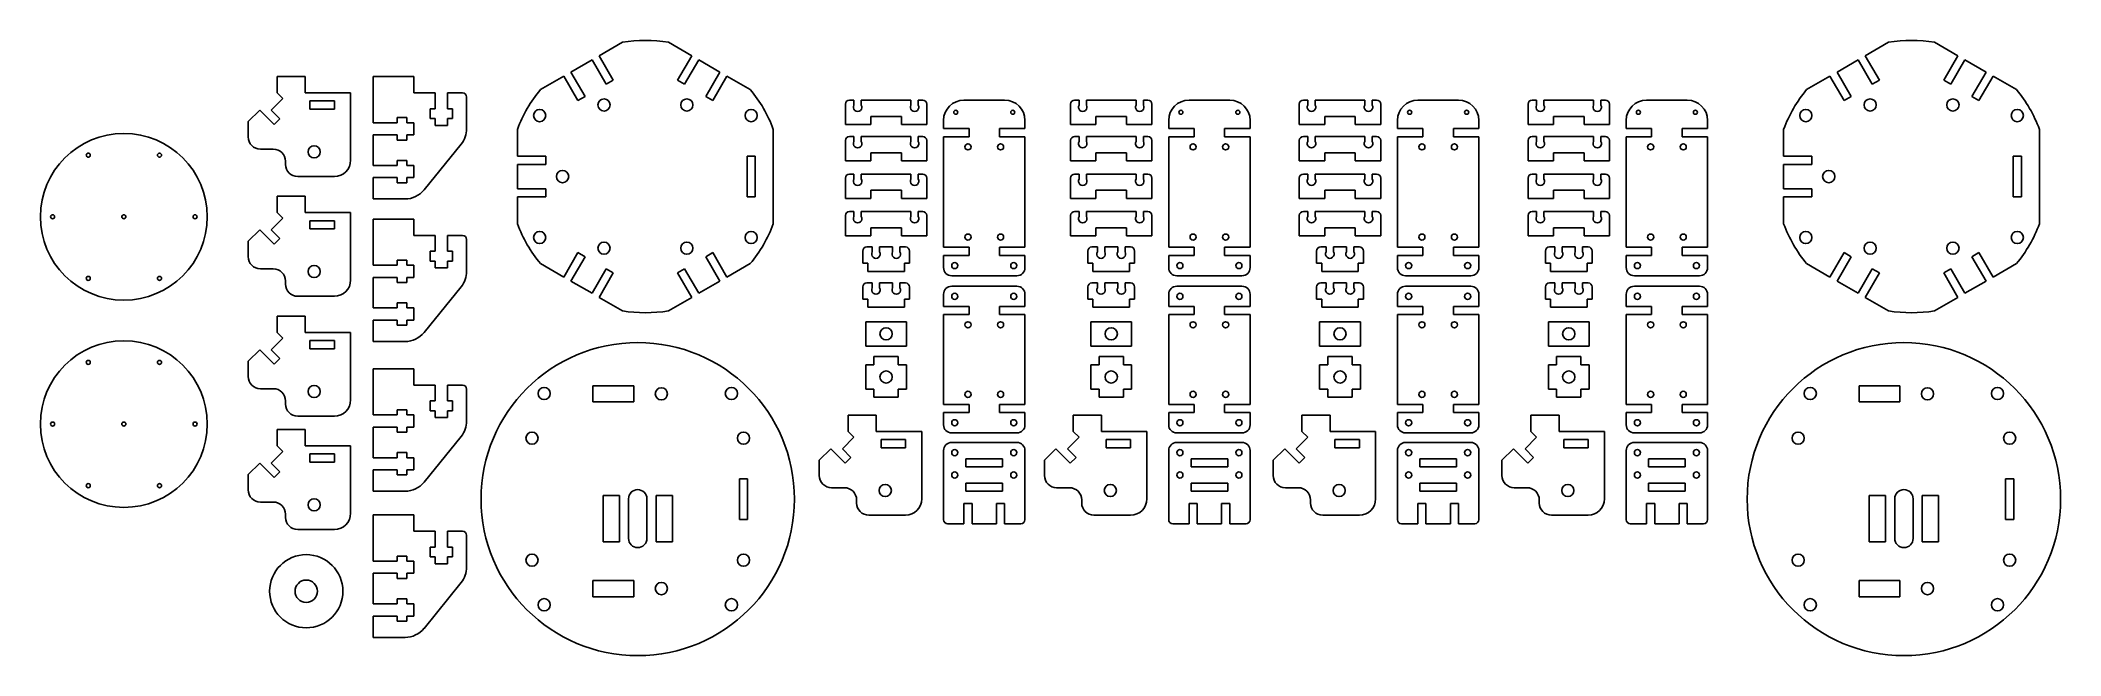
# Model space of a CAD drawing. Header units: millimetres. Extents: x 2363 to 2859, y 1628 to 1779.
import ezdxf

# ---------------------------------------------------------------- set-up
doc = ezdxf.new("R2010")
doc.units = ezdxf.units.MM

msp = doc.modelspace()

# ---------------------------------------------------------------- linework, layer by layer
for p, q in [((2505.82, 1778.6), (2500.09, 1775.29)), ((2522.85, 1775.29), (2517.12, 1778.6)), ((2816.87, 1778.6), (2811.14, 1775.29)), ((2833.9, 1775.29), (2828.16, 1778.6)), ((2498.36, 1774.29), (2493.16, 1771.29)), ((2498.36, 1774.29), (2493.16, 1771.29)), ((2498.36, 1774.29), (2501.83, 1768.28)), ((2503.56, 1769.28), (2500.09, 1775.29)), ((2519.38, 1769.28), (2522.85, 1775.29)), ((2524.58, 1774.29), (2521.11, 1768.28)), ((2529.78, 1771.29), (2524.58, 1774.29)), ((2529.78, 1771.29), (2524.58, 1774.29)), ((2809.4, 1774.29), (2804.21, 1771.29)), ((2809.4, 1774.29), (2804.21, 1771.29)), ((2809.4, 1774.29), (2812.87, 1768.28)), ((2814.61, 1769.28), (2811.14, 1775.29)), ((2830.43, 1769.28), (2833.9, 1775.29)), ((2835.63, 1774.29), (2832.16, 1768.28)), ((2840.82, 1771.29), (2835.63, 1774.29)), ((2840.82, 1771.29), (2835.63, 1774.29)), ((2420.97, 1770.17), (2427.91, 1770.17)), ((2420.97, 1766.17), (2420.97, 1770.17)), ((2427.91, 1766.17), (2427.91, 1770.17)), ((2454.55, 1770.17), (2444.55, 1770.17)), ((2444.55, 1758.82), (2444.55, 1770.17)), ((2454.55, 1766.17), (2454.55, 1770.17)), ((2491.43, 1770.29), (2485.7, 1766.98)), ((2494.9, 1764.28), (2491.43, 1770.29)), ((2493.16, 1771.29), (2496.63, 1765.28)), ((2501.83, 1768.28), (2503.56, 1769.28)), ((2519.38, 1769.28), (2521.11, 1768.28)), ((2529.78, 1771.29), (2526.31, 1765.28)), ((2528.04, 1764.28), (2531.51, 1770.29)), ((2537.24, 1766.98), (2531.51, 1770.29)), ((2802.48, 1770.29), (2796.74, 1766.98)), ((2805.95, 1764.28), (2802.48, 1770.29)), ((2804.21, 1771.29), (2807.68, 1765.28)), ((2812.87, 1768.28), (2814.61, 1769.28)), ((2830.43, 1769.28), (2832.16, 1768.28)), ((2840.82, 1771.29), (2837.36, 1765.28)), ((2839.09, 1764.28), (2842.56, 1770.29)), ((2848.29, 1766.98), (2842.56, 1770.29)), ((2416.73, 1761.93), (2413.9, 1759.1)), ((2420.26, 1758.39), (2416.73, 1761.93)), ((2419.56, 1761.93), (2422.38, 1764.76)), ((2421.68, 1759.81), (2419.56, 1761.93)), ((2422.38, 1764.76), (2420.97, 1766.17)), ((2427.91, 1766.17), (2439.06, 1766.17)), ((2429.06, 1762.17), (2429.06, 1764.17)), ((2429.06, 1764.17), (2435.06, 1764.17)), ((2435.06, 1762.17), (2429.06, 1762.17)), ((2435.06, 1762.17), (2435.06, 1764.17)), ((2439.06, 1766.17), (2439.06, 1749.58)), ((2458.6, 1759.87), (2458.6, 1762.27)), ((2464.1, 1759.87), (2464.1, 1762.27)), ((2494.9, 1764.28), (2496.63, 1765.28)), ((2526.31, 1765.28), (2528.04, 1764.28)), ((2560.6, 1758.39), (2560.6, 1763.39)), ((2562.7, 1764.39), (2561.6, 1764.39)), ((2562.7, 1764.39), (2562.7, 1763.18)), ((2564.5, 1764.39), (2564.5, 1763.18)), ((2564.5, 1764.39), (2576.7, 1764.39)), ((2576.7, 1764.39), (2576.7, 1763.18)), ((2578.5, 1764.39), (2578.5, 1763.18)), ((2578.5, 1764.39), (2579.6, 1764.39)), ((2580.6, 1763.39), (2580.6, 1758.39)), ((2589.72, 1764.39), (2599.72, 1764.39)), ((2615.91, 1758.39), (2615.91, 1763.39)), ((2618.01, 1764.39), (2616.91, 1764.39)), ((2618.01, 1764.39), (2618.01, 1763.18)), ((2619.81, 1764.39), (2619.81, 1763.18)), ((2619.81, 1764.39), (2632.01, 1764.39)), ((2632.01, 1764.39), (2632.01, 1763.18)), ((2633.81, 1764.39), (2633.81, 1763.18)), ((2633.81, 1764.39), (2634.91, 1764.39)), ((2635.91, 1763.39), (2635.91, 1758.39)), ((2645.02, 1764.39), (2655.02, 1764.39)), ((2672.11, 1758.39), (2672.11, 1763.39)), ((2674.21, 1764.39), (2673.11, 1764.39)), ((2674.21, 1764.39), (2674.21, 1763.18)), ((2676.01, 1764.39), (2676.01, 1763.18)), ((2676.01, 1764.39), (2688.21, 1764.39)), ((2688.21, 1764.39), (2688.21, 1763.18)), ((2690.01, 1764.39), (2690.01, 1763.18)), ((2690.01, 1764.39), (2691.11, 1764.39)), ((2692.11, 1763.39), (2692.11, 1758.39)), ((2701.22, 1764.39), (2711.22, 1764.39)), ((2728.31, 1758.39), (2728.31, 1763.39)), ((2730.41, 1764.39), (2729.31, 1764.39)), ((2730.41, 1764.39), (2730.41, 1763.18)), ((2732.21, 1764.39), (2732.21, 1763.18)), ((2732.21, 1764.39), (2744.41, 1764.39)), ((2744.41, 1764.39), (2744.41, 1763.18)), ((2746.21, 1764.39), (2746.21, 1763.18)), ((2746.21, 1764.39), (2747.31, 1764.39)), ((2748.31, 1763.39), (2748.31, 1758.39)), ((2757.42, 1764.39), (2767.42, 1764.39)), ((2805.95, 1764.28), (2807.68, 1765.28)), ((2837.36, 1765.28), (2839.09, 1764.28)), ((2413.9, 1755.34), (2413.9, 1759.1)), ((2420.26, 1758.39), (2421.68, 1759.81)), ((2452.85, 1760.07), (2450.45, 1760.07)), ((2480.05, 1757.2), (2480.05, 1750.58)), ((2542.89, 1757.2), (2542.89, 1733.96)), ((2560.6, 1758.39), (2566.85, 1758.39)), ((2566.85, 1760.39), (2574.35, 1760.39)), ((2566.85, 1760.39), (2566.85, 1758.39)), ((2574.35, 1760.39), (2574.35, 1758.39)), ((2574.35, 1758.39), (2580.6, 1758.39)), ((2584.72, 1759.39), (2584.72, 1757.39)), ((2590.97, 1757.39), (2584.72, 1757.39)), ((2587.72, 1760.89), (2587.72, 1760.89)), ((2590.97, 1757.39), (2590.97, 1755.39)), ((2598.47, 1757.39), (2604.72, 1757.39)), ((2598.47, 1757.39), (2598.47, 1755.39)), ((2604.72, 1757.39), (2604.72, 1759.39)), ((2615.91, 1758.39), (2622.16, 1758.39)), ((2622.16, 1760.39), (2629.66, 1760.39)), ((2622.16, 1760.39), (2622.16, 1758.39)), ((2629.66, 1760.39), (2629.66, 1758.39)), ((2629.66, 1758.39), (2635.91, 1758.39)), ((2640.02, 1759.39), (2640.02, 1757.39)), ((2646.27, 1757.39), (2640.02, 1757.39)), ((2643.02, 1760.89), (2643.02, 1760.89)), ((2646.27, 1757.39), (2646.27, 1755.39)), ((2653.77, 1757.39), (2660.02, 1757.39)), ((2653.77, 1757.39), (2653.77, 1755.39)), ((2660.02, 1757.39), (2660.02, 1759.39)), ((2672.11, 1758.39), (2678.36, 1758.39)), ((2678.36, 1760.39), (2685.86, 1760.39)), ((2678.36, 1760.39), (2678.36, 1758.39)), ((2685.86, 1760.39), (2685.86, 1758.39)), ((2685.86, 1758.39), (2692.11, 1758.39)), ((2696.22, 1759.39), (2696.22, 1757.39)), ((2702.47, 1757.39), (2696.22, 1757.39)), ((2699.22, 1760.89), (2699.22, 1760.89)), ((2702.47, 1757.39), (2702.47, 1755.39)), ((2709.97, 1757.39), (2716.22, 1757.39)), ((2709.97, 1757.39), (2709.97, 1755.39)), ((2716.22, 1757.39), (2716.22, 1759.39)), ((2728.31, 1758.39), (2734.56, 1758.39)), ((2734.56, 1760.39), (2742.06, 1760.39)), ((2734.56, 1760.39), (2734.56, 1758.39)), ((2742.06, 1760.39), (2742.06, 1758.39)), ((2742.06, 1758.39), (2748.31, 1758.39)), ((2752.42, 1759.39), (2752.42, 1757.39)), ((2758.67, 1757.39), (2752.42, 1757.39)), ((2755.42, 1760.89), (2755.42, 1760.89)), ((2758.67, 1757.39), (2758.67, 1755.39)), ((2766.17, 1757.39), (2772.42, 1757.39)), ((2766.17, 1757.39), (2766.17, 1755.39)), ((2772.42, 1757.39), (2772.42, 1759.39)), ((2791.1, 1757.2), (2791.1, 1750.58)), ((2853.94, 1757.2), (2853.94, 1733.96)), ((2416.9, 1752.34), (2419.73, 1752.34)), ((2420.06, 1752.34), (2419.73, 1752.34)), ((2444.55, 1748.32), (2444.55, 1755.82)), ((2452.85, 1754.57), (2450.45, 1754.57)), ((2560.6, 1749.44), (2560.6, 1754.44)), ((2562.7, 1755.44), (2561.6, 1755.44)), ((2562.7, 1755.44), (2562.7, 1754.23)), ((2564.5, 1755.44), (2564.5, 1754.23)), ((2564.5, 1755.44), (2576.7, 1755.44)), ((2576.7, 1755.44), (2576.7, 1754.23)), ((2578.5, 1755.44), (2578.5, 1754.23)), ((2578.5, 1755.44), (2579.6, 1755.44)), ((2580.6, 1754.44), (2580.6, 1749.44)), ((2590.97, 1755.39), (2584.72, 1755.39)), ((2584.72, 1755.39), (2584.72, 1728.19)), ((2598.47, 1755.39), (2604.72, 1755.39)), ((2604.72, 1728.19), (2604.72, 1755.39)), ((2615.91, 1749.44), (2615.91, 1754.44)), ((2618.01, 1755.44), (2616.91, 1755.44)), ((2618.01, 1755.44), (2618.01, 1754.23)), ((2619.81, 1755.44), (2619.81, 1754.23)), ((2619.81, 1755.44), (2632.01, 1755.44)), ((2632.01, 1755.44), (2632.01, 1754.23)), ((2633.81, 1755.44), (2633.81, 1754.23)), ((2633.81, 1755.44), (2634.91, 1755.44)), ((2635.91, 1754.44), (2635.91, 1749.44)), ((2646.27, 1755.39), (2640.02, 1755.39)), ((2640.02, 1755.39), (2640.02, 1728.19)), ((2653.77, 1755.39), (2660.02, 1755.39)), ((2660.02, 1728.19), (2660.02, 1755.39)), ((2672.11, 1749.44), (2672.11, 1754.44)), ((2674.21, 1755.44), (2673.11, 1755.44)), ((2674.21, 1755.44), (2674.21, 1754.23)), ((2676.01, 1755.44), (2676.01, 1754.23)), ((2676.01, 1755.44), (2688.21, 1755.44)), ((2688.21, 1755.44), (2688.21, 1754.23)), ((2690.01, 1755.44), (2690.01, 1754.23)), ((2690.01, 1755.44), (2691.11, 1755.44)), ((2692.11, 1754.44), (2692.11, 1749.44)), ((2702.47, 1755.39), (2696.22, 1755.39)), ((2696.22, 1755.39), (2696.22, 1728.19)), ((2709.97, 1755.39), (2716.22, 1755.39)), ((2716.22, 1728.19), (2716.22, 1755.39)), ((2728.31, 1749.44), (2728.31, 1754.44)), ((2730.41, 1755.44), (2729.31, 1755.44)), ((2730.41, 1755.44), (2730.41, 1754.23)), ((2732.21, 1755.44), (2732.21, 1754.23)), ((2732.21, 1755.44), (2744.41, 1755.44)), ((2744.41, 1755.44), (2744.41, 1754.23)), ((2746.21, 1755.44), (2746.21, 1754.23)), ((2746.21, 1755.44), (2747.31, 1755.44)), ((2748.31, 1754.44), (2748.31, 1749.44)), ((2758.67, 1755.39), (2752.42, 1755.39)), ((2752.42, 1755.39), (2752.42, 1728.19)), ((2766.17, 1755.39), (2772.42, 1755.39)), ((2772.42, 1728.19), (2772.42, 1755.39)), ((2423.06, 1748.58), (2423.06, 1749.34)), ((2452.85, 1749.57), (2450.45, 1749.57)), ((2486.99, 1750.58), (2480.05, 1750.58)), ((2480.05, 1748.58), (2486.99, 1748.58)), ((2480.05, 1748.58), (2480.05, 1742.58)), ((2480.05, 1748.58), (2480.05, 1742.58)), ((2486.99, 1748.58), (2486.99, 1750.58)), ((2536.45, 1740.58), (2536.45, 1750.58)), ((2536.45, 1750.58), (2538.45, 1750.58)), ((2538.45, 1750.58), (2538.45, 1740.58)), ((2560.6, 1749.44), (2566.85, 1749.44)), ((2566.85, 1751.44), (2574.35, 1751.44)), ((2566.85, 1751.44), (2566.85, 1749.44)), ((2574.35, 1751.44), (2574.35, 1749.44)), ((2574.35, 1749.44), (2580.6, 1749.44)), ((2615.91, 1749.44), (2622.16, 1749.44)), ((2622.16, 1751.44), (2629.66, 1751.44)), ((2622.16, 1751.44), (2622.16, 1749.44)), ((2629.66, 1751.44), (2629.66, 1749.44)), ((2629.66, 1749.44), (2635.91, 1749.44)), ((2672.11, 1749.44), (2678.36, 1749.44)), ((2678.36, 1751.44), (2685.86, 1751.44)), ((2678.36, 1751.44), (2678.36, 1749.44)), ((2685.86, 1751.44), (2685.86, 1749.44)), ((2685.86, 1749.44), (2692.11, 1749.44)), ((2728.31, 1749.44), (2734.56, 1749.44)), ((2734.56, 1751.44), (2742.06, 1751.44)), ((2734.56, 1751.44), (2734.56, 1749.44)), ((2742.06, 1751.44), (2742.06, 1749.44)), ((2742.06, 1749.44), (2748.31, 1749.44)), ((2798.04, 1750.58), (2791.1, 1750.58)), ((2791.1, 1748.58), (2798.04, 1748.58)), ((2791.1, 1748.58), (2791.1, 1742.58)), ((2791.1, 1748.58), (2791.1, 1742.58)), ((2798.04, 1748.58), (2798.04, 1750.58)), ((2847.5, 1740.58), (2847.5, 1750.58)), ((2847.5, 1750.58), (2849.5, 1750.58)), ((2849.5, 1750.58), (2849.5, 1740.58)), ((2435.06, 1745.58), (2426.06, 1745.58)), ((2444.55, 1740.07), (2444.55, 1745.32)), ((2452.85, 1744.07), (2450.45, 1744.07)), ((2480.05, 1742.58), (2486.99, 1742.58)), ((2486.99, 1740.58), (2486.99, 1742.58)), ((2560.6, 1740.21), (2560.6, 1745.21)), ((2562.7, 1746.21), (2561.6, 1746.21)), ((2562.7, 1746.21), (2562.7, 1745)), ((2564.5, 1746.21), (2564.5, 1745)), ((2564.5, 1746.21), (2576.7, 1746.21)), ((2566.85, 1742.21), (2574.35, 1742.21)), ((2566.85, 1742.21), (2566.85, 1740.21)), ((2574.35, 1742.21), (2574.35, 1740.21)), ((2576.7, 1746.21), (2576.7, 1745)), ((2578.5, 1746.21), (2578.5, 1745)), ((2578.5, 1746.21), (2579.6, 1746.21)), ((2580.6, 1745.21), (2580.6, 1740.21)), ((2615.91, 1740.21), (2615.91, 1745.21)), ((2618.01, 1746.21), (2616.91, 1746.21)), ((2618.01, 1746.21), (2618.01, 1745)), ((2619.81, 1746.21), (2619.81, 1745)), ((2619.81, 1746.21), (2632.01, 1746.21)), ((2622.16, 1742.21), (2629.66, 1742.21)), ((2622.16, 1742.21), (2622.16, 1740.21)), ((2629.66, 1742.21), (2629.66, 1740.21)), ((2632.01, 1746.21), (2632.01, 1745)), ((2633.81, 1746.21), (2633.81, 1745)), ((2633.81, 1746.21), (2634.91, 1746.21)), ((2635.91, 1745.21), (2635.91, 1740.21)), ((2672.11, 1740.21), (2672.11, 1745.21)), ((2674.21, 1746.21), (2673.11, 1746.21)), ((2674.21, 1746.21), (2674.21, 1745)), ((2676.01, 1746.21), (2676.01, 1745)), ((2676.01, 1746.21), (2688.21, 1746.21)), ((2678.36, 1742.21), (2685.86, 1742.21)), ((2678.36, 1742.21), (2678.36, 1740.21)), ((2685.86, 1742.21), (2685.86, 1740.21)), ((2688.21, 1746.21), (2688.21, 1745)), ((2690.01, 1746.21), (2690.01, 1745)), ((2690.01, 1746.21), (2691.11, 1746.21)), ((2692.11, 1745.21), (2692.11, 1740.21)), ((2728.31, 1740.21), (2728.31, 1745.21)), ((2730.41, 1746.21), (2729.31, 1746.21)), ((2730.41, 1746.21), (2730.41, 1745)), ((2732.21, 1746.21), (2732.21, 1745)), ((2732.21, 1746.21), (2744.41, 1746.21)), ((2734.56, 1742.21), (2742.06, 1742.21)), ((2734.56, 1742.21), (2734.56, 1740.21)), ((2742.06, 1742.21), (2742.06, 1740.21)), ((2744.41, 1746.21), (2744.41, 1745)), ((2746.21, 1746.21), (2746.21, 1745)), ((2746.21, 1746.21), (2747.31, 1746.21)), ((2748.31, 1745.21), (2748.31, 1740.21)), ((2791.1, 1742.58), (2798.04, 1742.58)), ((2798.04, 1740.58), (2798.04, 1742.58)), ((2420.97, 1740.73), (2427.91, 1740.73)), ((2420.97, 1736.73), (2420.97, 1740.73)), ((2427.91, 1736.73), (2427.91, 1740.73)), ((2486.99, 1740.58), (2480.05, 1740.58)), ((2480.05, 1740.58), (2480.05, 1733.96)), ((2536.45, 1740.58), (2538.45, 1740.58)), ((2560.6, 1740.21), (2566.85, 1740.21)), ((2574.35, 1740.21), (2580.6, 1740.21)), ((2615.91, 1740.21), (2622.16, 1740.21)), ((2629.66, 1740.21), (2635.91, 1740.21)), ((2672.11, 1740.21), (2678.36, 1740.21)), ((2685.86, 1740.21), (2692.11, 1740.21)), ((2728.31, 1740.21), (2734.56, 1740.21)), ((2742.06, 1740.21), (2748.31, 1740.21)), ((2798.04, 1740.58), (2791.1, 1740.58)), ((2791.1, 1740.58), (2791.1, 1733.96)), ((2847.5, 1740.58), (2849.5, 1740.58)), ((2416.73, 1732.48), (2413.9, 1729.66)), ((2420.26, 1728.95), (2416.73, 1732.48)), ((2419.56, 1732.48), (2422.38, 1735.31)), ((2421.68, 1730.36), (2419.56, 1732.48)), ((2422.38, 1735.31), (2420.97, 1736.73)), ((2427.91, 1736.73), (2439.06, 1736.73)), ((2429.06, 1732.73), (2429.06, 1734.73)), ((2429.06, 1734.73), (2435.06, 1734.73)), ((2435.06, 1732.73), (2429.06, 1732.73)), ((2435.06, 1732.73), (2435.06, 1734.73)), ((2439.06, 1736.73), (2439.06, 1720.14)), ((2454.55, 1735.11), (2444.55, 1735.11)), ((2444.55, 1723.76), (2444.55, 1735.11)), ((2454.55, 1731.11), (2454.55, 1735.11)), ((2560.6, 1730.99), (2560.6, 1735.99)), ((2562.7, 1736.99), (2561.6, 1736.99)), ((2562.7, 1736.99), (2562.7, 1735.78)), ((2564.5, 1736.99), (2564.5, 1735.78)), ((2564.5, 1736.99), (2576.7, 1736.99)), ((2566.85, 1732.99), (2574.35, 1732.99)), ((2566.85, 1732.99), (2566.85, 1730.99)), ((2574.35, 1732.99), (2574.35, 1730.99)), ((2576.7, 1736.99), (2576.7, 1735.78)), ((2578.5, 1736.99), (2578.5, 1735.78)), ((2578.5, 1736.99), (2579.6, 1736.99)), ((2580.6, 1735.99), (2580.6, 1730.99)), ((2615.91, 1730.99), (2615.91, 1735.99)), ((2618.01, 1736.99), (2616.91, 1736.99)), ((2618.01, 1736.99), (2618.01, 1735.78)), ((2619.81, 1736.99), (2619.81, 1735.78)), ((2619.81, 1736.99), (2632.01, 1736.99)), ((2622.16, 1732.99), (2629.66, 1732.99)), ((2622.16, 1732.99), (2622.16, 1730.99)), ((2629.66, 1732.99), (2629.66, 1730.99)), ((2632.01, 1736.99), (2632.01, 1735.78)), ((2633.81, 1736.99), (2633.81, 1735.78)), ((2633.81, 1736.99), (2634.91, 1736.99)), ((2635.91, 1735.99), (2635.91, 1730.99)), ((2672.11, 1730.99), (2672.11, 1735.99)), ((2674.21, 1736.99), (2673.11, 1736.99)), ((2674.21, 1736.99), (2674.21, 1735.78)), ((2676.01, 1736.99), (2676.01, 1735.78)), ((2676.01, 1736.99), (2688.21, 1736.99)), ((2678.36, 1732.99), (2685.86, 1732.99)), ((2678.36, 1732.99), (2678.36, 1730.99)), ((2685.86, 1732.99), (2685.86, 1730.99)), ((2688.21, 1736.99), (2688.21, 1735.78)), ((2690.01, 1736.99), (2690.01, 1735.78)), ((2690.01, 1736.99), (2691.11, 1736.99)), ((2692.11, 1735.99), (2692.11, 1730.99)), ((2728.31, 1730.99), (2728.31, 1735.99)), ((2730.41, 1736.99), (2729.31, 1736.99)), ((2730.41, 1736.99), (2730.41, 1735.78)), ((2732.21, 1736.99), (2732.21, 1735.78)), ((2732.21, 1736.99), (2744.41, 1736.99)), ((2734.56, 1732.99), (2742.06, 1732.99)), ((2734.56, 1732.99), (2734.56, 1730.99)), ((2742.06, 1732.99), (2742.06, 1730.99)), ((2744.41, 1736.99), (2744.41, 1735.78)), ((2746.21, 1736.99), (2746.21, 1735.78)), ((2746.21, 1736.99), (2747.31, 1736.99)), ((2748.31, 1735.99), (2748.31, 1730.99)), ((2413.9, 1725.9), (2413.9, 1729.66)), ((2420.26, 1728.95), (2421.68, 1730.36)), ((2458.6, 1724.81), (2458.6, 1727.21)), ((2464.1, 1724.81), (2464.1, 1727.21)), ((2560.6, 1730.99), (2566.85, 1730.99)), ((2564.85, 1724.27), (2564.85, 1727.27)), ((2567.2, 1728.27), (2565.85, 1728.27)), ((2567.2, 1728.27), (2567.2, 1727.06)), ((2569, 1728.27), (2572.2, 1728.27)), ((2569, 1728.27), (2569, 1727.06)), ((2572.2, 1728.27), (2572.2, 1727.06)), ((2574, 1728.27), (2575.35, 1728.27)), ((2574, 1728.27), (2574, 1727.06)), ((2574.35, 1730.99), (2580.6, 1730.99)), ((2576.35, 1724.27), (2576.35, 1727.27)), ((2590.97, 1728.19), (2584.72, 1728.19)), ((2590.97, 1726.19), (2590.97, 1728.19)), ((2598.47, 1726.19), (2598.47, 1728.19)), ((2598.47, 1728.19), (2604.72, 1728.19)), ((2615.91, 1730.99), (2622.16, 1730.99)), ((2620.16, 1724.27), (2620.16, 1727.27)), ((2622.51, 1728.27), (2621.16, 1728.27)), ((2622.51, 1728.27), (2622.51, 1727.06)), ((2624.31, 1728.27), (2627.51, 1728.27)), ((2624.31, 1728.27), (2624.31, 1727.06)), ((2627.51, 1728.27), (2627.51, 1727.06)), ((2629.31, 1728.27), (2630.66, 1728.27)), ((2629.31, 1728.27), (2629.31, 1727.06)), ((2629.66, 1730.99), (2635.91, 1730.99)), ((2631.66, 1724.27), (2631.66, 1727.27)), ((2646.27, 1728.19), (2640.02, 1728.19)), ((2646.27, 1726.19), (2646.27, 1728.19)), ((2653.77, 1726.19), (2653.77, 1728.19)), ((2653.77, 1728.19), (2660.02, 1728.19)), ((2672.11, 1730.99), (2678.36, 1730.99)), ((2676.36, 1724.27), (2676.36, 1727.27)), ((2678.71, 1728.27), (2677.36, 1728.27)), ((2678.71, 1728.27), (2678.71, 1727.06)), ((2680.51, 1728.27), (2683.71, 1728.27)), ((2680.51, 1728.27), (2680.51, 1727.06)), ((2683.71, 1728.27), (2683.71, 1727.06)), ((2685.51, 1728.27), (2686.86, 1728.27)), ((2685.51, 1728.27), (2685.51, 1727.06)), ((2685.86, 1730.99), (2692.11, 1730.99)), ((2687.86, 1724.27), (2687.86, 1727.27)), ((2702.47, 1728.19), (2696.22, 1728.19)), ((2702.47, 1726.19), (2702.47, 1728.19)), ((2709.97, 1726.19), (2709.97, 1728.19)), ((2709.97, 1728.19), (2716.22, 1728.19)), ((2728.31, 1730.99), (2734.56, 1730.99)), ((2732.56, 1724.27), (2732.56, 1727.27)), ((2734.91, 1728.27), (2733.56, 1728.27)), ((2734.91, 1728.27), (2734.91, 1727.06)), ((2736.71, 1728.27), (2739.91, 1728.27)), ((2736.71, 1728.27), (2736.71, 1727.06)), ((2739.91, 1728.27), (2739.91, 1727.06)), ((2741.71, 1728.27), (2743.06, 1728.27)), ((2741.71, 1728.27), (2741.71, 1727.06)), ((2742.06, 1730.99), (2748.31, 1730.99)), ((2744.06, 1724.27), (2744.06, 1727.27)), ((2758.67, 1728.19), (2752.42, 1728.19)), ((2758.67, 1726.19), (2758.67, 1728.19)), ((2766.17, 1726.19), (2766.17, 1728.19)), ((2766.17, 1728.19), (2772.42, 1728.19)), ((2416.9, 1722.9), (2419.73, 1722.9)), ((2420.06, 1722.9), (2419.73, 1722.9)), ((2452.85, 1725.01), (2450.45, 1725.01)), ((2485.7, 1724.18), (2491.43, 1720.87)), ((2494.9, 1726.88), (2491.43, 1720.87)), ((2493.16, 1719.87), (2496.63, 1725.88)), ((2496.63, 1725.88), (2494.9, 1726.88)), ((2498.36, 1716.87), (2501.83, 1722.88)), ((2503.56, 1721.88), (2501.83, 1722.88)), ((2521.11, 1722.88), (2519.38, 1721.88)), ((2524.58, 1716.87), (2521.11, 1722.88)), ((2528.04, 1726.88), (2526.31, 1725.88)), ((2529.78, 1719.87), (2526.31, 1725.88)), ((2528.04, 1726.88), (2531.51, 1720.87)), ((2531.51, 1720.87), (2537.24, 1724.18)), ((2566.1, 1724.27), (2564.85, 1724.27)), ((2566.1, 1724.27), (2566.1, 1722.27)), ((2566.1, 1722.27), (2575.1, 1722.27)), ((2575.1, 1724.27), (2576.35, 1724.27)), ((2575.1, 1724.27), (2575.1, 1722.27)), ((2584.72, 1726.19), (2584.72, 1723.19)), ((2590.97, 1726.19), (2584.72, 1726.19)), ((2598.47, 1726.19), (2604.72, 1726.19)), ((2604.72, 1726.19), (2604.72, 1723.19)), ((2621.41, 1724.27), (2620.16, 1724.27)), ((2621.41, 1724.27), (2621.41, 1722.27)), ((2621.41, 1722.27), (2630.41, 1722.27)), ((2630.41, 1724.27), (2631.66, 1724.27)), ((2630.41, 1724.27), (2630.41, 1722.27)), ((2640.02, 1726.19), (2640.02, 1723.19)), ((2646.27, 1726.19), (2640.02, 1726.19)), ((2653.77, 1726.19), (2660.02, 1726.19)), ((2660.02, 1726.19), (2660.02, 1723.19)), ((2677.61, 1724.27), (2676.36, 1724.27)), ((2677.61, 1724.27), (2677.61, 1722.27)), ((2677.61, 1722.27), (2686.61, 1722.27)), ((2686.61, 1724.27), (2687.86, 1724.27)), ((2686.61, 1724.27), (2686.61, 1722.27)), ((2696.22, 1726.19), (2696.22, 1723.19)), ((2702.47, 1726.19), (2696.22, 1726.19)), ((2709.97, 1726.19), (2716.22, 1726.19)), ((2716.22, 1726.19), (2716.22, 1723.19)), ((2733.81, 1724.27), (2732.56, 1724.27)), ((2733.81, 1724.27), (2733.81, 1722.27)), ((2733.81, 1722.27), (2742.81, 1722.27)), ((2742.81, 1724.27), (2744.06, 1724.27)), ((2742.81, 1724.27), (2742.81, 1722.27)), ((2752.42, 1726.19), (2752.42, 1723.19)), ((2758.67, 1726.19), (2752.42, 1726.19)), ((2766.17, 1726.19), (2772.42, 1726.19)), ((2772.42, 1726.19), (2772.42, 1723.19)), ((2796.74, 1724.18), (2802.48, 1720.87)), ((2805.95, 1726.88), (2802.48, 1720.87)), ((2804.21, 1719.87), (2807.68, 1725.88)), ((2807.68, 1725.88), (2805.95, 1726.88)), ((2809.4, 1716.87), (2812.87, 1722.88)), ((2814.61, 1721.88), (2812.87, 1722.88)), ((2832.16, 1722.88), (2830.43, 1721.88)), ((2835.63, 1716.87), (2832.16, 1722.88)), ((2839.09, 1726.88), (2837.36, 1725.88)), ((2840.82, 1719.87), (2837.36, 1725.88)), ((2839.09, 1726.88), (2842.56, 1720.87)), ((2842.56, 1720.87), (2848.29, 1724.18)), ((2423.06, 1719.14), (2423.06, 1719.9)), ((2444.55, 1713.26), (2444.55, 1720.76)), ((2452.85, 1719.51), (2450.45, 1719.51)), ((2493.16, 1719.87), (2498.36, 1716.87)), ((2493.16, 1719.87), (2498.36, 1716.87)), ((2503.56, 1721.88), (2500.09, 1715.87)), ((2519.38, 1721.88), (2522.85, 1715.87)), ((2524.58, 1716.87), (2529.78, 1719.87)), ((2524.58, 1716.87), (2529.78, 1719.87)), ((2564.85, 1715.44), (2564.85, 1718.44)), ((2567.2, 1719.44), (2565.85, 1719.44)), ((2567.2, 1719.44), (2567.2, 1718.23)), ((2569, 1719.44), (2572.2, 1719.44)), ((2569, 1719.44), (2569, 1718.23)), ((2572.2, 1719.44), (2572.2, 1718.23)), ((2574, 1719.44), (2575.35, 1719.44)), ((2574, 1719.44), (2574, 1718.23)), ((2576.35, 1715.44), (2576.35, 1718.44)), ((2586.72, 1721.19), (2602.72, 1721.19)), ((2586.72, 1718.62), (2602.72, 1718.62)), ((2620.16, 1715.44), (2620.16, 1718.44)), ((2622.51, 1719.44), (2621.16, 1719.44)), ((2622.51, 1719.44), (2622.51, 1718.23)), ((2624.31, 1719.44), (2627.51, 1719.44)), ((2624.31, 1719.44), (2624.31, 1718.23)), ((2627.51, 1719.44), (2627.51, 1718.23)), ((2629.31, 1719.44), (2630.66, 1719.44)), ((2629.31, 1719.44), (2629.31, 1718.23)), ((2631.66, 1715.44), (2631.66, 1718.44)), ((2642.02, 1721.19), (2658.02, 1721.19)), ((2642.02, 1718.62), (2658.02, 1718.62)), ((2676.36, 1715.44), (2676.36, 1718.44)), ((2678.71, 1719.44), (2677.36, 1719.44)), ((2678.71, 1719.44), (2678.71, 1718.23)), ((2680.51, 1719.44), (2683.71, 1719.44)), ((2680.51, 1719.44), (2680.51, 1718.23)), ((2683.71, 1719.44), (2683.71, 1718.23)), ((2685.51, 1719.44), (2686.86, 1719.44)), ((2685.51, 1719.44), (2685.51, 1718.23)), ((2687.86, 1715.44), (2687.86, 1718.44)), ((2698.22, 1721.19), (2714.22, 1721.19)), ((2698.22, 1718.62), (2714.22, 1718.62)), ((2732.56, 1715.44), (2732.56, 1718.44)), ((2734.91, 1719.44), (2733.56, 1719.44)), ((2734.91, 1719.44), (2734.91, 1718.23)), ((2736.71, 1719.44), (2739.91, 1719.44)), ((2736.71, 1719.44), (2736.71, 1718.23)), ((2739.91, 1719.44), (2739.91, 1718.23)), ((2741.71, 1719.44), (2743.06, 1719.44)), ((2741.71, 1719.44), (2741.71, 1718.23)), ((2744.06, 1715.44), (2744.06, 1718.44)), ((2754.42, 1721.19), (2770.42, 1721.19)), ((2754.42, 1718.62), (2770.42, 1718.62)), ((2804.21, 1719.87), (2809.4, 1716.87)), ((2804.21, 1719.87), (2809.4, 1716.87)), ((2814.61, 1721.88), (2811.14, 1715.87)), ((2830.43, 1721.88), (2833.9, 1715.87)), ((2835.63, 1716.87), (2840.82, 1719.87)), ((2835.63, 1716.87), (2840.82, 1719.87)), ((2435.06, 1716.14), (2426.06, 1716.14)), ((2452.85, 1714.51), (2450.45, 1714.51)), ((2500.09, 1715.87), (2505.82, 1712.56)), ((2517.12, 1712.56), (2522.85, 1715.87)), ((2566.1, 1715.44), (2564.85, 1715.44)), ((2566.1, 1715.44), (2566.1, 1713.44)), ((2566.1, 1713.44), (2575.1, 1713.44)), ((2575.1, 1715.44), (2576.35, 1715.44)), ((2575.1, 1715.44), (2575.1, 1713.44)), ((2584.72, 1716.62), (2584.72, 1713.62)), ((2590.97, 1713.62), (2584.72, 1713.62)), ((2590.97, 1713.62), (2590.97, 1711.62)), ((2598.47, 1713.62), (2604.72, 1713.62)), ((2598.47, 1713.62), (2598.47, 1711.62)), ((2604.72, 1713.62), (2604.72, 1716.62)), ((2621.41, 1715.44), (2620.16, 1715.44)), ((2621.41, 1715.44), (2621.41, 1713.44)), ((2621.41, 1713.44), (2630.41, 1713.44)), ((2630.41, 1715.44), (2631.66, 1715.44)), ((2630.41, 1715.44), (2630.41, 1713.44)), ((2640.02, 1716.62), (2640.02, 1713.62)), ((2646.27, 1713.62), (2640.02, 1713.62)), ((2646.27, 1713.62), (2646.27, 1711.62)), ((2653.77, 1713.62), (2660.02, 1713.62)), ((2653.77, 1713.62), (2653.77, 1711.62)), ((2660.02, 1713.62), (2660.02, 1716.62)), ((2677.61, 1715.44), (2676.36, 1715.44)), ((2677.61, 1715.44), (2677.61, 1713.44)), ((2677.61, 1713.44), (2686.61, 1713.44)), ((2686.61, 1715.44), (2687.86, 1715.44)), ((2686.61, 1715.44), (2686.61, 1713.44)), ((2696.22, 1716.62), (2696.22, 1713.62)), ((2702.47, 1713.62), (2696.22, 1713.62)), ((2702.47, 1713.62), (2702.47, 1711.62)), ((2709.97, 1713.62), (2716.22, 1713.62)), ((2709.97, 1713.62), (2709.97, 1711.62)), ((2716.22, 1713.62), (2716.22, 1716.62)), ((2733.81, 1715.44), (2732.56, 1715.44)), ((2733.81, 1715.44), (2733.81, 1713.44)), ((2733.81, 1713.44), (2742.81, 1713.44)), ((2742.81, 1715.44), (2744.06, 1715.44)), ((2742.81, 1715.44), (2742.81, 1713.44)), ((2752.42, 1716.62), (2752.42, 1713.62)), ((2758.67, 1713.62), (2752.42, 1713.62)), ((2758.67, 1713.62), (2758.67, 1711.62)), ((2766.17, 1713.62), (2772.42, 1713.62)), ((2766.17, 1713.62), (2766.17, 1711.62)), ((2772.42, 1713.62), (2772.42, 1716.62)), ((2811.14, 1715.87), (2816.87, 1712.56)), ((2828.16, 1712.56), (2833.9, 1715.87)), ((2420.97, 1711.24), (2427.91, 1711.24)), ((2420.97, 1707.24), (2420.97, 1711.24)), ((2427.91, 1707.24), (2427.91, 1711.24)), ((2444.55, 1705.01), (2444.55, 1710.26)), ((2452.85, 1709.01), (2450.45, 1709.01)), ((2565.6, 1709.89), (2565.6, 1703.89)), ((2565.6, 1709.89), (2575.6, 1709.89)), ((2575.6, 1709.89), (2575.6, 1703.89)), ((2590.97, 1711.62), (2584.72, 1711.62)), ((2584.72, 1711.62), (2584.72, 1689.52)), ((2598.47, 1711.62), (2604.72, 1711.62)), ((2604.72, 1711.62), (2604.72, 1689.52)), ((2620.91, 1709.89), (2620.91, 1703.89)), ((2620.91, 1709.89), (2630.91, 1709.89)), ((2630.91, 1709.89), (2630.91, 1703.89)), ((2646.27, 1711.62), (2640.02, 1711.62)), ((2640.02, 1711.62), (2640.02, 1689.52)), ((2653.77, 1711.62), (2660.02, 1711.62)), ((2660.02, 1711.62), (2660.02, 1689.52)), ((2677.11, 1709.89), (2677.11, 1703.89)), ((2677.11, 1709.89), (2687.11, 1709.89)), ((2687.11, 1709.89), (2687.11, 1703.89)), ((2702.47, 1711.62), (2696.22, 1711.62)), ((2696.22, 1711.62), (2696.22, 1689.52)), ((2709.97, 1711.62), (2716.22, 1711.62)), ((2716.22, 1711.62), (2716.22, 1689.52)), ((2733.31, 1709.89), (2733.31, 1703.89)), ((2733.31, 1709.89), (2743.31, 1709.89)), ((2743.31, 1709.89), (2743.31, 1703.89)), ((2758.67, 1711.62), (2752.42, 1711.62)), ((2752.42, 1711.62), (2752.42, 1689.52)), ((2766.17, 1711.62), (2772.42, 1711.62)), ((2772.42, 1711.62), (2772.42, 1689.52)), ((2416.73, 1702.99), (2413.9, 1700.16)), ((2420.26, 1699.46), (2416.73, 1702.99)), ((2419.56, 1702.99), (2422.38, 1705.82)), ((2421.68, 1700.87), (2419.56, 1702.99)), ((2422.38, 1705.82), (2420.97, 1707.24)), ((2427.91, 1707.24), (2439.06, 1707.24)), ((2429.06, 1703.24), (2429.06, 1705.24)), ((2429.06, 1705.24), (2435.06, 1705.24)), ((2435.06, 1703.24), (2429.06, 1703.24)), ((2435.06, 1703.24), (2435.06, 1705.24)), ((2439.06, 1707.24), (2439.06, 1690.64)), ((2575.6, 1703.89), (2565.6, 1703.89)), ((2630.91, 1703.89), (2620.91, 1703.89)), ((2687.11, 1703.89), (2677.11, 1703.89)), ((2743.31, 1703.89), (2733.31, 1703.89)), ((2413.9, 1696.41), (2413.9, 1700.16)), ((2420.26, 1699.46), (2421.68, 1700.87)), ((2454.55, 1698.29), (2444.55, 1698.29)), ((2444.55, 1686.94), (2444.55, 1698.29)), ((2454.55, 1694.29), (2454.55, 1698.29)), ((2567.6, 1699.29), (2565.6, 1699.29)), ((2565.6, 1699.29), (2565.6, 1693.29)), ((2573.6, 1701.29), (2567.6, 1701.29)), ((2567.6, 1701.29), (2567.6, 1699.29)), ((2573.6, 1699.29), (2573.6, 1701.29)), ((2573.6, 1699.29), (2575.6, 1699.29)), ((2575.6, 1699.29), (2575.6, 1693.29)), ((2622.91, 1699.29), (2620.91, 1699.29)), ((2620.91, 1699.29), (2620.91, 1693.29)), ((2628.91, 1701.29), (2622.91, 1701.29)), ((2622.91, 1701.29), (2622.91, 1699.29)), ((2628.91, 1699.29), (2628.91, 1701.29)), ((2628.91, 1699.29), (2630.91, 1699.29)), ((2630.91, 1699.29), (2630.91, 1693.29)), ((2679.11, 1699.29), (2677.11, 1699.29)), ((2677.11, 1699.29), (2677.11, 1693.29)), ((2685.11, 1701.29), (2679.11, 1701.29)), ((2679.11, 1701.29), (2679.11, 1699.29)), ((2685.11, 1699.29), (2685.11, 1701.29)), ((2685.11, 1699.29), (2687.11, 1699.29)), ((2687.11, 1699.29), (2687.11, 1693.29)), ((2735.31, 1699.29), (2733.31, 1699.29)), ((2733.31, 1699.29), (2733.31, 1693.29)), ((2741.31, 1701.29), (2735.31, 1701.29)), ((2735.31, 1701.29), (2735.31, 1699.29)), ((2741.31, 1699.29), (2741.31, 1701.29)), ((2741.31, 1699.29), (2743.31, 1699.29)), ((2743.31, 1699.29), (2743.31, 1693.29)), ((2416.9, 1693.41), (2419.73, 1693.41)), ((2420.06, 1693.41), (2419.73, 1693.41)), ((2508.59, 1694.15), (2498.59, 1694.15)), ((2498.59, 1694.15), (2498.59, 1690.15)), ((2508.59, 1690.15), (2508.59, 1694.15)), ((2565.6, 1693.29), (2567.6, 1693.29)), ((2567.6, 1693.29), (2567.6, 1691.29)), ((2573.6, 1691.29), (2573.6, 1693.29)), ((2575.6, 1693.29), (2573.6, 1693.29)), ((2620.91, 1693.29), (2622.91, 1693.29)), ((2622.91, 1693.29), (2622.91, 1691.29)), ((2628.91, 1691.29), (2628.91, 1693.29)), ((2630.91, 1693.29), (2628.91, 1693.29)), ((2677.11, 1693.29), (2679.11, 1693.29)), ((2679.11, 1693.29), (2679.11, 1691.29)), ((2685.11, 1691.29), (2685.11, 1693.29)), ((2687.11, 1693.29), (2685.11, 1693.29)), ((2733.31, 1693.29), (2735.31, 1693.29)), ((2735.31, 1693.29), (2735.31, 1691.29)), ((2741.31, 1691.29), (2741.31, 1693.29)), ((2743.31, 1693.29), (2741.31, 1693.29)), ((2819.64, 1694.15), (2809.64, 1694.15)), ((2809.64, 1694.15), (2809.64, 1690.15)), ((2819.64, 1690.15), (2819.64, 1694.15)), ((2423.06, 1689.64), (2423.06, 1690.41)), ((2452.85, 1688.19), (2450.45, 1688.19)), ((2458.6, 1687.99), (2458.6, 1690.39)), ((2464.1, 1687.99), (2464.1, 1690.39)), ((2567.6, 1691.29), (2573.6, 1691.29)), ((2590.97, 1689.52), (2584.72, 1689.52)), ((2584.72, 1684.52), (2584.72, 1687.52)), ((2590.97, 1687.52), (2584.72, 1687.52)), ((2590.97, 1687.52), (2590.97, 1689.52)), ((2598.47, 1689.52), (2604.72, 1689.52)), ((2598.47, 1687.52), (2598.47, 1689.52)), ((2598.47, 1687.52), (2604.72, 1687.52)), ((2604.72, 1687.52), (2604.72, 1684.52)), ((2622.91, 1691.29), (2628.91, 1691.29)), ((2646.27, 1689.52), (2640.02, 1689.52)), ((2640.02, 1684.52), (2640.02, 1687.52)), ((2646.27, 1687.52), (2640.02, 1687.52)), ((2646.27, 1687.52), (2646.27, 1689.52)), ((2653.77, 1689.52), (2660.02, 1689.52)), ((2653.77, 1687.52), (2653.77, 1689.52)), ((2653.77, 1687.52), (2660.02, 1687.52)), ((2660.02, 1687.52), (2660.02, 1684.52)), ((2679.11, 1691.29), (2685.11, 1691.29)), ((2702.47, 1689.52), (2696.22, 1689.52)), ((2696.22, 1684.52), (2696.22, 1687.52)), ((2702.47, 1687.52), (2696.22, 1687.52)), ((2702.47, 1687.52), (2702.47, 1689.52)), ((2709.97, 1689.52), (2716.22, 1689.52)), ((2709.97, 1687.52), (2709.97, 1689.52)), ((2709.97, 1687.52), (2716.22, 1687.52)), ((2716.22, 1687.52), (2716.22, 1684.52)), ((2735.31, 1691.29), (2741.31, 1691.29)), ((2758.67, 1689.52), (2752.42, 1689.52)), ((2752.42, 1684.52), (2752.42, 1687.52)), ((2758.67, 1687.52), (2752.42, 1687.52)), ((2758.67, 1687.52), (2758.67, 1689.52)), ((2766.17, 1689.52), (2772.42, 1689.52)), ((2766.17, 1687.52), (2766.17, 1689.52)), ((2766.17, 1687.52), (2772.42, 1687.52)), ((2772.42, 1687.52), (2772.42, 1684.52)), ((2420.97, 1683.36), (2427.91, 1683.36)), ((2420.97, 1679.36), (2420.97, 1683.36)), ((2435.06, 1686.64), (2426.06, 1686.64)), ((2427.91, 1679.36), (2427.91, 1683.36)), ((2444.55, 1676.44), (2444.55, 1683.94)), ((2452.85, 1682.69), (2450.45, 1682.69)), ((2561.26, 1686.88), (2568.2, 1686.88)), ((2561.26, 1682.88), (2561.26, 1686.88)), ((2562.68, 1681.46), (2561.26, 1682.88)), ((2568.2, 1682.88), (2568.2, 1686.88)), ((2568.2, 1682.88), (2579.35, 1682.88)), ((2579.35, 1682.88), (2579.35, 1666.29)), ((2586.72, 1682.52), (2602.72, 1682.52)), ((2616.57, 1686.88), (2623.51, 1686.88)), ((2616.57, 1682.88), (2616.57, 1686.88)), ((2617.99, 1681.46), (2616.57, 1682.88)), ((2623.51, 1682.88), (2623.51, 1686.88)), ((2623.51, 1682.88), (2634.66, 1682.88)), ((2634.66, 1682.88), (2634.66, 1666.29)), ((2642.02, 1682.52), (2658.02, 1682.52)), ((2672.77, 1686.88), (2679.71, 1686.88)), ((2672.77, 1682.88), (2672.77, 1686.88)), ((2674.18, 1681.46), (2672.77, 1682.88)), ((2679.71, 1682.88), (2679.71, 1686.88)), ((2679.71, 1682.88), (2690.86, 1682.88)), ((2690.86, 1682.88), (2690.86, 1666.29)), ((2698.22, 1682.52), (2714.22, 1682.52)), ((2728.97, 1686.88), (2735.91, 1686.88)), ((2728.97, 1682.88), (2728.97, 1686.88)), ((2730.38, 1681.46), (2728.97, 1682.88)), ((2735.91, 1682.88), (2735.91, 1686.88)), ((2735.91, 1682.88), (2747.06, 1682.88)), ((2747.06, 1682.88), (2747.06, 1666.29)), ((2754.42, 1682.52), (2770.42, 1682.52)), ((2419.56, 1675.12), (2422.38, 1677.95)), ((2422.38, 1677.95), (2420.97, 1679.36)), ((2427.91, 1679.36), (2439.06, 1679.36)), ((2439.06, 1679.36), (2439.06, 1662.77)), ((2452.85, 1677.69), (2450.45, 1677.69)), ((2557.02, 1678.63), (2554.19, 1675.81)), ((2560.56, 1675.1), (2557.02, 1678.63)), ((2559.85, 1678.63), (2562.68, 1681.46)), ((2561.97, 1676.51), (2559.85, 1678.63)), ((2569.35, 1678.88), (2569.35, 1680.88)), ((2569.35, 1680.88), (2575.35, 1680.88)), ((2575.35, 1678.88), (2569.35, 1678.88)), ((2575.35, 1678.88), (2575.35, 1680.88)), ((2584.72, 1678.18), (2584.72, 1661.18)), ((2586.72, 1680.18), (2602.72, 1680.18)), ((2604.72, 1678.18), (2604.72, 1661.18)), ((2612.33, 1678.63), (2609.5, 1675.81)), ((2615.86, 1675.1), (2612.33, 1678.63)), ((2615.16, 1678.63), (2617.99, 1681.46)), ((2617.28, 1676.51), (2615.16, 1678.63)), ((2624.66, 1678.88), (2624.66, 1680.88)), ((2624.66, 1680.88), (2630.66, 1680.88)), ((2630.66, 1678.88), (2624.66, 1678.88)), ((2630.66, 1678.88), (2630.66, 1680.88)), ((2640.02, 1678.18), (2640.02, 1661.18)), ((2642.02, 1680.18), (2658.02, 1680.18)), ((2660.02, 1678.18), (2660.02, 1661.18)), ((2668.53, 1678.63), (2665.7, 1675.81)), ((2672.06, 1675.1), (2668.53, 1678.63)), ((2671.36, 1678.63), (2674.18, 1681.46)), ((2673.48, 1676.51), (2671.36, 1678.63)), ((2680.86, 1678.88), (2680.86, 1680.88)), ((2680.86, 1680.88), (2686.86, 1680.88)), ((2686.86, 1678.88), (2680.86, 1678.88)), ((2686.86, 1678.88), (2686.86, 1680.88)), ((2696.22, 1678.18), (2696.22, 1661.18)), ((2698.22, 1680.18), (2714.22, 1680.18)), ((2716.22, 1678.18), (2716.22, 1661.18)), ((2724.73, 1678.63), (2721.9, 1675.81)), ((2728.26, 1675.1), (2724.73, 1678.63)), ((2727.56, 1678.63), (2730.38, 1681.46)), ((2729.68, 1676.51), (2727.56, 1678.63)), ((2737.06, 1678.88), (2737.06, 1680.88)), ((2737.06, 1680.88), (2743.06, 1680.88)), ((2743.06, 1678.88), (2737.06, 1678.88)), ((2743.06, 1678.88), (2743.06, 1680.88)), ((2752.42, 1678.18), (2752.42, 1661.18)), ((2754.42, 1680.18), (2770.42, 1680.18)), ((2772.42, 1678.18), (2772.42, 1661.18)), ((2416.73, 1675.12), (2413.9, 1672.29)), ((2420.26, 1671.58), (2416.73, 1675.12)), ((2421.68, 1673), (2419.56, 1675.12)), ((2420.26, 1671.58), (2421.68, 1673)), ((2429.06, 1675.36), (2429.06, 1677.36)), ((2429.06, 1677.36), (2435.06, 1677.36)), ((2435.06, 1675.36), (2429.06, 1675.36)), ((2435.06, 1675.36), (2435.06, 1677.36)), ((2444.55, 1668.19), (2444.55, 1673.44)), ((2554.19, 1672.05), (2554.19, 1675.81)), ((2560.56, 1675.1), (2561.97, 1676.51)), ((2590.22, 1676.18), (2599.22, 1676.18)), ((2590.22, 1674.18), (2590.22, 1676.18)), ((2590.22, 1674.18), (2599.22, 1674.18)), ((2599.22, 1674.18), (2599.22, 1676.18)), ((2609.5, 1672.05), (2609.5, 1675.81)), ((2615.86, 1675.1), (2617.28, 1676.51)), ((2645.52, 1676.18), (2654.52, 1676.18)), ((2645.52, 1674.18), (2645.52, 1676.18)), ((2645.52, 1674.18), (2654.52, 1674.18)), ((2654.52, 1674.18), (2654.52, 1676.18)), ((2665.7, 1672.05), (2665.7, 1675.81)), ((2672.06, 1675.1), (2673.48, 1676.51)), ((2701.72, 1676.18), (2710.72, 1676.18)), ((2701.72, 1674.18), (2701.72, 1676.18)), ((2701.72, 1674.18), (2710.72, 1674.18)), ((2710.72, 1674.18), (2710.72, 1676.18)), ((2721.9, 1672.05), (2721.9, 1675.81)), ((2728.26, 1675.1), (2729.68, 1676.51)), ((2757.92, 1676.18), (2766.92, 1676.18)), ((2757.92, 1674.18), (2757.92, 1676.18)), ((2757.92, 1674.18), (2766.92, 1674.18)), ((2766.92, 1674.18), (2766.92, 1676.18)), ((2413.9, 1668.53), (2413.9, 1672.29)), ((2452.85, 1672.19), (2450.45, 1672.19)), ((2534.57, 1661.25), (2534.57, 1671.25)), ((2534.57, 1671.25), (2536.57, 1671.25)), ((2536.57, 1671.25), (2536.57, 1661.25)), ((2557.19, 1669.05), (2560.02, 1669.05)), ((2560.35, 1669.05), (2560.02, 1669.05)), ((2590.22, 1670.18), (2599.22, 1670.18)), ((2590.22, 1668.18), (2590.22, 1670.18)), ((2590.22, 1668.18), (2599.22, 1668.18)), ((2599.22, 1668.18), (2599.22, 1670.18)), ((2612.5, 1669.05), (2615.33, 1669.05)), ((2615.66, 1669.05), (2615.33, 1669.05)), ((2645.52, 1670.18), (2654.52, 1670.18)), ((2645.52, 1668.18), (2645.52, 1670.18)), ((2645.52, 1668.18), (2654.52, 1668.18)), ((2654.52, 1668.18), (2654.52, 1670.18)), ((2668.7, 1669.05), (2671.53, 1669.05)), ((2671.86, 1669.05), (2671.53, 1669.05)), ((2701.72, 1670.18), (2710.72, 1670.18)), ((2701.72, 1668.18), (2701.72, 1670.18)), ((2701.72, 1668.18), (2710.72, 1668.18)), ((2710.72, 1668.18), (2710.72, 1670.18)), ((2724.9, 1669.05), (2727.73, 1669.05)), ((2728.06, 1669.05), (2727.73, 1669.05)), ((2757.92, 1670.18), (2766.92, 1670.18)), ((2757.92, 1668.18), (2757.92, 1670.18)), ((2757.92, 1668.18), (2766.92, 1668.18)), ((2766.92, 1668.18), (2766.92, 1670.18)), ((2845.62, 1661.25), (2845.62, 1671.25)), ((2845.62, 1671.25), (2847.62, 1671.25)), ((2847.62, 1671.25), (2847.62, 1661.25)), ((2416.9, 1665.53), (2419.73, 1665.53)), ((2420.06, 1665.53), (2419.73, 1665.53)), ((2505.09, 1667.15), (2501.09, 1667.15)), ((2501.09, 1667.15), (2501.09, 1655.75)), ((2505.09, 1667.15), (2505.09, 1655.75)), ((2507.34, 1666.33), (2507.34, 1656.58)), ((2511.84, 1666.33), (2511.84, 1656.58)), ((2514.09, 1667.15), (2514.09, 1655.75)), ((2514.09, 1667.15), (2518.09, 1667.15)), ((2518.09, 1655.75), (2518.09, 1667.15)), ((2563.35, 1665.29), (2563.35, 1666.05)), ((2591.72, 1665.18), (2589.72, 1665.18)), ((2589.72, 1665.18), (2589.72, 1660.18)), ((2591.72, 1665.18), (2591.72, 1660.18)), ((2597.72, 1665.18), (2597.72, 1660.18)), ((2597.72, 1665.18), (2599.72, 1665.18)), ((2599.72, 1665.18), (2599.72, 1660.18)), ((2618.66, 1665.29), (2618.66, 1666.05)), ((2647.02, 1665.18), (2645.02, 1665.18)), ((2645.02, 1665.18), (2645.02, 1660.18)), ((2647.02, 1665.18), (2647.02, 1660.18)), ((2653.02, 1665.18), (2653.02, 1660.18)), ((2653.02, 1665.18), (2655.02, 1665.18)), ((2655.02, 1665.18), (2655.02, 1660.18)), ((2674.86, 1665.29), (2674.86, 1666.05)), ((2703.22, 1665.18), (2701.22, 1665.18)), ((2701.22, 1665.18), (2701.22, 1660.18)), ((2703.22, 1665.18), (2703.22, 1660.18)), ((2709.22, 1665.18), (2709.22, 1660.18)), ((2709.22, 1665.18), (2711.22, 1665.18)), ((2711.22, 1665.18), (2711.22, 1660.18)), ((2731.06, 1665.29), (2731.06, 1666.05)), ((2759.42, 1665.18), (2757.42, 1665.18)), ((2757.42, 1665.18), (2757.42, 1660.18)), ((2759.42, 1665.18), (2759.42, 1660.18)), ((2765.42, 1665.18), (2765.42, 1660.18)), ((2765.42, 1665.18), (2767.42, 1665.18)), ((2767.42, 1665.18), (2767.42, 1660.18)), ((2816.14, 1667.15), (2812.14, 1667.15)), ((2812.14, 1667.15), (2812.14, 1655.75)), ((2816.14, 1667.15), (2816.14, 1655.75)), ((2818.39, 1666.33), (2818.39, 1656.58)), ((2822.89, 1666.33), (2822.89, 1656.58)), ((2825.14, 1667.15), (2825.14, 1655.75)), ((2825.14, 1667.15), (2829.14, 1667.15)), ((2829.14, 1655.75), (2829.14, 1667.15)), ((2423.06, 1661.77), (2423.06, 1662.53)), ((2435.06, 1658.77), (2426.06, 1658.77)), ((2454.55, 1662.35), (2444.55, 1662.35)), ((2444.55, 1651), (2444.55, 1662.35)), ((2454.55, 1658.35), (2454.55, 1662.35)), ((2534.57, 1661.25), (2536.57, 1661.25)), ((2575.35, 1662.29), (2566.35, 1662.29)), ((2585.72, 1660.18), (2589.72, 1660.18)), ((2589.72, 1660.18), (2589.72, 1660.18)), ((2591.72, 1660.18), (2597.72, 1660.18)), ((2599.72, 1660.18), (2603.72, 1660.18)), ((2630.66, 1662.29), (2621.66, 1662.29)), ((2641.02, 1660.18), (2645.02, 1660.18)), ((2645.02, 1660.18), (2645.02, 1660.18)), ((2647.02, 1660.18), (2653.02, 1660.18)), ((2655.02, 1660.18), (2659.02, 1660.18)), ((2686.86, 1662.29), (2677.86, 1662.29)), ((2697.22, 1660.18), (2701.22, 1660.18)), ((2701.22, 1660.18), (2701.22, 1660.18)), ((2703.22, 1660.18), (2709.22, 1660.18)), ((2711.22, 1660.18), (2715.22, 1660.18)), ((2743.06, 1662.29), (2734.06, 1662.29)), ((2753.42, 1660.18), (2757.42, 1660.18)), ((2757.42, 1660.18), (2757.42, 1660.18)), ((2759.42, 1660.18), (2765.42, 1660.18)), ((2767.42, 1660.18), (2771.42, 1660.18)), ((2845.62, 1661.25), (2847.62, 1661.25)), ((2458.6, 1652.05), (2458.6, 1654.45)), ((2464.1, 1652.05), (2464.1, 1654.45)), ((2501.09, 1655.75), (2505.09, 1655.75)), ((2514.09, 1655.75), (2518.09, 1655.75)), ((2812.14, 1655.75), (2816.14, 1655.75)), ((2825.14, 1655.75), (2829.14, 1655.75)), ((2444.55, 1640.5), (2444.55, 1648)), ((2452.85, 1652.25), (2450.45, 1652.25)), ((2452.85, 1646.75), (2450.45, 1646.75)), ((2498.59, 1646.25), (2498.59, 1642.25)), ((2508.59, 1646.25), (2508.59, 1642.25)), ((2809.64, 1646.25), (2809.64, 1642.25)), ((2819.64, 1646.25), (2819.64, 1642.25)), ((2452.85, 1641.75), (2450.45, 1641.75)), ((2508.59, 1642.25), (2498.59, 1642.25)), ((2819.64, 1642.25), (2809.64, 1642.25)), ((2444.55, 1632.25), (2444.55, 1637.5)), ((2452.85, 1636.25), (2450.45, 1636.25))]:
    msp.add_line(p, q)
at = {"color": 0}
for p, q in [((2454.55, 1766.17), (2459.85, 1766.17)), ((2458.6, 1762.27), (2459.85, 1762.27)), ((2459.85, 1762.27), (2459.85, 1766.17)), ((2462.85, 1766.17), (2466.55, 1766.17)), ((2462.85, 1762.27), (2462.85, 1766.17)), ((2462.85, 1762.27), (2464.1, 1762.27)), ((2467.55, 1765.17), (2467.55, 1757.33)), ((2450.45, 1758.82), (2444.55, 1758.82)), ((2450.45, 1758.82), (2450.45, 1760.07)), ((2452.85, 1758.82), (2452.85, 1760.07)), ((2454.55, 1758.82), (2452.85, 1758.82)), ((2454.55, 1755.82), (2454.55, 1758.82)), ((2458.6, 1759.87), (2459.85, 1759.87)), ((2459.85, 1758.17), (2459.85, 1759.87)), ((2459.85, 1758.17), (2462.85, 1758.17)), ((2462.85, 1758.17), (2462.85, 1759.87)), ((2462.85, 1759.87), (2464.1, 1759.87)), ((2450.45, 1755.82), (2444.55, 1755.82)), ((2450.45, 1754.57), (2450.45, 1755.82)), ((2454.55, 1755.82), (2452.85, 1755.82)), ((2452.85, 1754.57), (2452.85, 1755.82)), ((2466.21, 1753.56), (2457.1, 1742.3)), ((2450.45, 1748.32), (2444.55, 1748.32)), ((2450.45, 1748.32), (2450.45, 1749.57)), ((2452.85, 1748.32), (2452.85, 1749.57)), ((2454.55, 1748.32), (2452.85, 1748.32)), ((2454.55, 1745.32), (2454.55, 1748.32)), ((2450.45, 1745.32), (2444.55, 1745.32)), ((2450.45, 1744.07), (2450.45, 1745.32)), ((2454.55, 1745.32), (2452.85, 1745.32)), ((2452.85, 1744.07), (2452.85, 1745.32)), ((2444.55, 1740.07), (2452.43, 1740.07)), ((2454.55, 1731.11), (2459.85, 1731.11)), ((2458.6, 1727.21), (2459.85, 1727.21)), ((2459.85, 1727.21), (2459.85, 1731.11)), ((2462.85, 1731.11), (2466.55, 1731.11)), ((2462.85, 1727.21), (2462.85, 1731.11)), ((2462.85, 1727.21), (2464.1, 1727.21)), ((2467.55, 1730.11), (2467.55, 1722.27)), ((2450.45, 1723.76), (2444.55, 1723.76)), ((2450.45, 1723.76), (2450.45, 1725.01)), ((2452.85, 1723.76), (2452.85, 1725.01)), ((2454.55, 1723.76), (2452.85, 1723.76)), ((2454.55, 1720.76), (2454.55, 1723.76)), ((2458.6, 1724.81), (2459.85, 1724.81)), ((2459.85, 1723.11), (2459.85, 1724.81)), ((2459.85, 1723.11), (2462.85, 1723.11)), ((2462.85, 1723.11), (2462.85, 1724.81)), ((2462.85, 1724.81), (2464.1, 1724.81)), ((2450.45, 1720.76), (2444.55, 1720.76)), ((2450.45, 1719.51), (2450.45, 1720.76)), ((2454.55, 1720.76), (2452.85, 1720.76)), ((2452.85, 1719.51), (2452.85, 1720.76)), ((2466.21, 1718.49), (2457.1, 1707.23)), ((2450.45, 1713.26), (2444.55, 1713.26)), ((2450.45, 1713.26), (2450.45, 1714.51)), ((2452.85, 1713.26), (2452.85, 1714.51)), ((2454.55, 1713.26), (2452.85, 1713.26)), ((2454.55, 1710.26), (2454.55, 1713.26)), ((2450.45, 1710.26), (2444.55, 1710.26)), ((2450.45, 1709.01), (2450.45, 1710.26)), ((2454.55, 1710.26), (2452.85, 1710.26)), ((2452.85, 1709.01), (2452.85, 1710.26)), ((2444.55, 1705.01), (2452.43, 1705.01)), ((2454.55, 1694.29), (2459.85, 1694.29)), ((2459.85, 1690.39), (2459.85, 1694.29)), ((2462.85, 1694.29), (2466.55, 1694.29)), ((2462.85, 1690.39), (2462.85, 1694.29)), ((2467.55, 1693.29), (2467.55, 1685.45)), ((2450.45, 1686.94), (2450.45, 1688.19)), ((2452.85, 1686.94), (2452.85, 1688.19)), ((2458.6, 1690.39), (2459.85, 1690.39)), ((2458.6, 1687.99), (2459.85, 1687.99)), ((2459.85, 1686.29), (2459.85, 1687.99)), ((2462.85, 1690.39), (2464.1, 1690.39)), ((2462.85, 1686.29), (2462.85, 1687.99)), ((2462.85, 1687.99), (2464.1, 1687.99)), ((2498.59, 1690.15), (2508.59, 1690.15)), ((2809.64, 1690.15), (2819.64, 1690.15)), ((2450.45, 1686.94), (2444.55, 1686.94)), ((2450.45, 1683.94), (2444.55, 1683.94)), ((2450.45, 1682.69), (2450.45, 1683.94)), ((2454.55, 1686.94), (2452.85, 1686.94)), ((2454.55, 1683.94), (2452.85, 1683.94)), ((2452.85, 1682.69), (2452.85, 1683.94)), ((2454.55, 1683.94), (2454.55, 1686.94)), ((2459.85, 1686.29), (2462.85, 1686.29)), ((2450.45, 1676.44), (2450.45, 1677.69)), ((2452.85, 1676.44), (2452.85, 1677.69)), ((2466.21, 1681.67), (2457.1, 1670.42)), ((2450.45, 1676.44), (2444.55, 1676.44)), ((2450.45, 1673.44), (2444.55, 1673.44)), ((2450.45, 1672.19), (2450.45, 1673.44)), ((2454.55, 1676.44), (2452.85, 1676.44)), ((2454.55, 1673.44), (2452.85, 1673.44)), ((2452.85, 1672.19), (2452.85, 1673.44)), ((2454.55, 1673.44), (2454.55, 1676.44)), ((2444.55, 1668.19), (2452.43, 1668.19)), ((2454.55, 1658.35), (2459.85, 1658.35)), ((2459.85, 1654.45), (2459.85, 1658.35)), ((2462.85, 1658.35), (2466.55, 1658.35)), ((2462.85, 1654.45), (2462.85, 1658.35)), ((2458.6, 1654.45), (2459.85, 1654.45)), ((2462.85, 1654.45), (2464.1, 1654.45)), ((2467.55, 1657.35), (2467.55, 1649.51)), ((2450.45, 1651), (2444.55, 1651)), ((2450.45, 1648), (2444.55, 1648)), ((2450.45, 1651), (2450.45, 1652.25)), ((2450.45, 1646.75), (2450.45, 1648)), ((2452.85, 1651), (2452.85, 1652.25)), ((2454.55, 1651), (2452.85, 1651)), ((2454.55, 1648), (2452.85, 1648)), ((2452.85, 1646.75), (2452.85, 1648)), ((2454.55, 1648), (2454.55, 1651)), ((2458.6, 1652.05), (2459.85, 1652.05)), ((2459.85, 1650.35), (2459.85, 1652.05)), ((2459.85, 1650.35), (2462.85, 1650.35)), ((2462.85, 1650.35), (2462.85, 1652.05)), ((2462.85, 1652.05), (2464.1, 1652.05)), ((2466.21, 1645.73), (2457.1, 1634.47)), ((2508.59, 1646.25), (2498.59, 1646.25)), ((2819.64, 1646.25), (2809.64, 1646.25)), ((2450.45, 1640.5), (2444.55, 1640.5)), ((2450.45, 1640.5), (2450.45, 1641.75)), ((2452.85, 1640.5), (2452.85, 1641.75)), ((2454.55, 1640.5), (2452.85, 1640.5)), ((2454.55, 1637.5), (2454.55, 1640.5)), ((2450.45, 1637.5), (2444.55, 1637.5)), ((2450.45, 1636.25), (2450.45, 1637.5)), ((2454.55, 1637.5), (2452.85, 1637.5)), ((2452.85, 1636.25), (2452.85, 1637.5)), ((2444.55, 1632.25), (2452.43, 1632.25))]:
    msp.add_line(p, q, dxfattribs=at)
for centre, radius in [((2485.49, 1760.58), 1.5), ((2501.3, 1763.19), 1.5), ((2521.64, 1763.19), 1.5), ((2537.45, 1760.58), 1.5), ((2587.72, 1761.39), 0.5), ((2601.72, 1761.39), 0.5), ((2643.02, 1761.39), 0.5), ((2657.02, 1761.39), 0.5), ((2699.22, 1761.39), 0.5), ((2713.22, 1761.39), 0.5), ((2755.42, 1761.39), 0.5), ((2769.42, 1761.39), 0.5), ((2796.54, 1760.58), 1.5), ((2812.35, 1763.19), 1.5), ((2832.68, 1763.19), 1.5), ((2848.5, 1760.58), 1.5), ((2383.34, 1735.69), 20.5), ((2590.72, 1752.89), 0.75), ((2598.72, 1752.89), 0.75), ((2646.02, 1752.89), 0.75), ((2654.02, 1752.89), 0.75), ((2702.22, 1752.89), 0.75), ((2710.22, 1752.89), 0.75), ((2758.42, 1752.89), 0.75), ((2766.42, 1752.89), 0.75), ((2374.59, 1750.84), 0.5), ((2392.09, 1750.84), 0.5), ((2491.13, 1745.58), 1.5), ((2802.18, 1745.58), 1.5), ((2365.84, 1735.69), 0.5), ((2383.34, 1735.69), 0.5), ((2400.84, 1735.69), 0.5), ((2485.49, 1730.58), 1.5), ((2537.45, 1730.58), 1.5), ((2796.54, 1730.58), 1.5), ((2848.5, 1730.58), 1.5), ((2501.3, 1727.97), 1.5), ((2521.64, 1727.97), 1.5), ((2590.72, 1730.69), 0.75), ((2598.72, 1730.69), 0.75), ((2646.02, 1730.69), 0.75), ((2654.02, 1730.69), 0.75), ((2702.22, 1730.69), 0.75), ((2710.22, 1730.69), 0.75), ((2758.42, 1730.69), 0.75), ((2766.42, 1730.69), 0.75), ((2812.35, 1727.97), 1.5), ((2832.68, 1727.97), 1.5), ((2587.47, 1723.69), 0.75), ((2601.97, 1723.69), 0.75), ((2642.77, 1723.69), 0.75), ((2657.27, 1723.69), 0.75), ((2698.97, 1723.69), 0.75), ((2713.47, 1723.69), 0.75), ((2755.17, 1723.69), 0.75), ((2769.67, 1723.69), 0.75), ((2374.59, 1720.53), 0.5), ((2392.09, 1720.53), 0.5), ((2587.47, 1716.12), 0.75), ((2601.97, 1716.12), 0.75), ((2642.77, 1716.12), 0.75), ((2657.27, 1716.12), 0.75), ((2698.97, 1716.12), 0.75), ((2713.47, 1716.12), 0.75), ((2755.17, 1716.12), 0.75), ((2769.67, 1716.12), 0.75), ((2570.6, 1706.89), 1.5), ((2590.72, 1709.12), 0.75), ((2598.72, 1709.12), 0.75), ((2625.91, 1706.89), 1.5), ((2646.02, 1709.12), 0.75), ((2654.02, 1709.12), 0.75), ((2682.11, 1706.89), 1.5), ((2702.22, 1709.12), 0.75), ((2710.22, 1709.12), 0.75), ((2738.31, 1706.89), 1.5), ((2758.42, 1709.12), 0.75), ((2766.42, 1709.12), 0.75), ((2383.34, 1684.71), 20.5), ((2374.59, 1699.87), 0.5), ((2392.09, 1699.87), 0.5), ((2570.6, 1696.29), 1.5), ((2625.91, 1696.29), 1.5), ((2682.11, 1696.29), 1.5), ((2738.31, 1696.29), 1.5), ((2590.72, 1692.02), 0.75), ((2598.72, 1692.02), 0.75), ((2646.02, 1692.02), 0.75), ((2654.02, 1692.02), 0.75), ((2702.22, 1692.02), 0.75), ((2710.22, 1692.02), 0.75), ((2758.42, 1692.02), 0.75), ((2766.42, 1692.02), 0.75), ((2365.84, 1684.71), 0.5), ((2383.34, 1684.71), 0.5), ((2400.84, 1684.71), 0.5), ((2587.47, 1685.02), 0.75), ((2601.97, 1685.02), 0.75), ((2642.77, 1685.02), 0.75), ((2657.27, 1685.02), 0.75), ((2698.97, 1685.02), 0.75), ((2713.47, 1685.02), 0.75), ((2755.17, 1685.02), 0.75), ((2769.67, 1685.02), 0.75), ((2587.47, 1677.68), 0.75), ((2601.97, 1677.68), 0.75), ((2642.77, 1677.68), 0.75), ((2657.27, 1677.68), 0.75), ((2698.97, 1677.68), 0.75), ((2713.47, 1677.68), 0.75), ((2755.17, 1677.68), 0.75), ((2769.67, 1677.68), 0.75), ((2587.47, 1672.18), 0.75), ((2601.97, 1672.18), 0.75), ((2642.77, 1672.18), 0.75), ((2657.27, 1672.18), 0.75), ((2698.97, 1672.18), 0.75), ((2713.47, 1672.18), 0.75), ((2755.17, 1672.18), 0.75), ((2769.67, 1672.18), 0.75), ((2374.59, 1669.56), 0.5), ((2392.09, 1669.56), 0.5), ((2428.15, 1643.59), 9), ((2428.15, 1643.59), 2.75)]:
    msp.add_circle(centre, radius)
for centre, radius in [((2430.09, 1751.66), 1.5), ((2430.09, 1722.22), 1.5), ((2509.59, 1666.25), 38.5), ((2820.64, 1666.25), 38.5), ((2430.09, 1692.73), 1.5), ((2486.59, 1692.23), 1.5), ((2515.39, 1692.15), 1.5), ((2532.59, 1692.23), 1.5), ((2797.64, 1692.23), 1.5), ((2826.44, 1692.15), 1.5), ((2843.64, 1692.23), 1.5), ((2483.61, 1681.25), 1.5), ((2535.57, 1681.25), 1.5), ((2794.66, 1681.25), 1.5), ((2846.62, 1681.25), 1.5), ((2570.39, 1668.37), 1.5), ((2625.69, 1668.37), 1.5), ((2681.89, 1668.37), 1.5), ((2738.09, 1668.37), 1.5), ((2430.09, 1664.85), 1.5), ((2483.61, 1651.25), 1.5), ((2535.57, 1651.25), 1.5), ((2794.66, 1651.25), 1.5), ((2846.62, 1651.25), 1.5), ((2515.39, 1644.25), 1.5), ((2826.44, 1644.25), 1.5), ((2486.59, 1640.27), 1.5), ((2532.59, 1640.27), 1.5), ((2797.64, 1640.27), 1.5), ((2843.64, 1640.27), 1.5)]:
    msp.add_circle(centre, radius, dxfattribs=at)
for centre, radius, start, end in [((2511.47, 1745.58), 33.5, 80.2934, 99.7066), ((2822.52, 1745.58), 33.5, 80.2934, 99.7066), ((2511.47, 1745.58), 33.5, 140.2934, 159.7066), ((2511.47, 1745.58), 33.5, 20.2934, 39.7066), ((2822.52, 1745.58), 33.5, 140.2934, 159.7066), ((2822.52, 1745.58), 33.5, 20.2934, 39.7066), ((2561.6, 1763.39), 1, 90, 180), ((2563.6, 1762.64), 1.05, 148.9973, 31.0027), ((2577.6, 1762.64), 1.05, 148.9973, 31.0027), ((2579.6, 1763.39), 1, 0, 90), ((2589.72, 1759.39), 5, 90, 180), ((2599.72, 1759.39), 5, 0, 90), ((2616.91, 1763.39), 1, 90, 180), ((2618.91, 1762.64), 1.05, 148.9973, 31.0027), ((2632.91, 1762.64), 1.05, 148.9973, 31.0027), ((2634.91, 1763.39), 1, 0, 90), ((2645.02, 1759.39), 5, 90, 180), ((2655.02, 1759.39), 5, 0, 90), ((2673.11, 1763.39), 1, 90, 180), ((2675.11, 1762.64), 1.05, 148.9973, 31.0027), ((2689.11, 1762.64), 1.05, 148.9973, 31.0027), ((2691.11, 1763.39), 1, 0, 90), ((2701.22, 1759.39), 5, 90, 180), ((2711.22, 1759.39), 5, 0, 90), ((2729.31, 1763.39), 1, 90, 180), ((2731.31, 1762.64), 1.05, 148.9973, 31.0027), ((2745.31, 1762.64), 1.05, 148.9973, 31.0027), ((2747.31, 1763.39), 1, 0, 90), ((2757.42, 1759.39), 5, 90, 180), ((2767.42, 1759.39), 5, 0, 90), ((2416.9, 1755.34), 3, 180, 270), ((2420.06, 1749.34), 3, 0, 90), ((2561.6, 1754.44), 1, 90, 180), ((2563.6, 1753.69), 1.05, 148.9973, 31.0027), ((2577.6, 1753.69), 1.05, 148.9973, 31.0027), ((2579.6, 1754.44), 1, 0, 90), ((2616.91, 1754.44), 1, 90, 180), ((2618.91, 1753.69), 1.05, 148.9973, 31.0027), ((2632.91, 1753.69), 1.05, 148.9973, 31.0027), ((2634.91, 1754.44), 1, 0, 90), ((2673.11, 1754.44), 1, 90, 180), ((2675.11, 1753.69), 1.05, 148.9973, 31.0027), ((2689.11, 1753.69), 1.05, 148.9973, 31.0027), ((2691.11, 1754.44), 1, 0, 90), ((2729.31, 1754.44), 1, 90, 180), ((2731.31, 1753.69), 1.05, 148.9973, 31.0027), ((2745.31, 1753.69), 1.05, 148.9973, 31.0027), ((2747.31, 1754.44), 1, 0, 90), ((2426.06, 1748.58), 3, 180, 270), ((2435.06, 1749.58), 4, 270, 0), ((2561.6, 1745.21), 1, 90, 180), ((2563.6, 1744.46), 1.05, 148.9973, 31.0027), ((2577.6, 1744.46), 1.05, 148.9973, 31.0027), ((2579.6, 1745.21), 1, 0, 90), ((2616.91, 1745.21), 1, 90, 180), ((2618.91, 1744.46), 1.05, 148.9973, 31.0027), ((2632.91, 1744.46), 1.05, 148.9973, 31.0027), ((2634.91, 1745.21), 1, 0, 90), ((2673.11, 1745.21), 1, 90, 180), ((2675.11, 1744.46), 1.05, 148.9973, 31.0027), ((2689.11, 1744.46), 1.05, 148.9973, 31.0027), ((2691.11, 1745.21), 1, 0, 90), ((2729.31, 1745.21), 1, 90, 180), ((2731.31, 1744.46), 1.05, 148.9973, 31.0027), ((2745.31, 1744.46), 1.05, 148.9973, 31.0027), ((2747.31, 1745.21), 1, 0, 90), ((2511.47, 1745.58), 33.5, 200.2934, 219.7066), ((2511.47, 1745.58), 33.5, 320.2934, 339.7066), ((2561.6, 1735.99), 1, 90, 180), ((2563.6, 1735.24), 1.05, 148.9973, 31.0027), ((2577.6, 1735.24), 1.05, 148.9973, 31.0027), ((2579.6, 1735.99), 1, 0, 90), ((2616.91, 1735.99), 1, 90, 180), ((2618.91, 1735.24), 1.05, 148.9973, 31.0027), ((2632.91, 1735.24), 1.05, 148.9973, 31.0027), ((2634.91, 1735.99), 1, 0, 90), ((2673.11, 1735.99), 1, 90, 180), ((2675.11, 1735.24), 1.05, 148.9973, 31.0027), ((2689.11, 1735.24), 1.05, 148.9973, 31.0027), ((2691.11, 1735.99), 1, 0, 90), ((2729.31, 1735.99), 1, 90, 180), ((2731.31, 1735.24), 1.05, 148.9973, 31.0027), ((2745.31, 1735.24), 1.05, 148.9973, 31.0027), ((2747.31, 1735.99), 1, 0, 90), ((2822.52, 1745.58), 33.5, 200.2934, 219.7066), ((2822.52, 1745.58), 33.5, 320.2934, 339.7066), ((2565.85, 1727.27), 1, 90, 180), ((2575.35, 1727.27), 1, 0, 90), ((2621.16, 1727.27), 1, 90, 180), ((2630.66, 1727.27), 1, 0, 90), ((2677.36, 1727.27), 1, 90, 180), ((2686.86, 1727.27), 1, 0, 90), ((2733.56, 1727.27), 1, 90, 180), ((2743.06, 1727.27), 1, 0, 90), ((2416.9, 1725.9), 3, 180, 270), ((2420.06, 1719.9), 3, 0, 90), ((2568.1, 1726.52), 1.05, 148.9973, 31.0027), ((2573.1, 1726.52), 1.05, 148.9973, 31.0027), ((2586.72, 1723.19), 2, 180, 270), ((2602.72, 1723.19), 2, 270, 0), ((2623.41, 1726.52), 1.05, 148.9973, 31.0027), ((2628.41, 1726.52), 1.05, 148.9973, 31.0027), ((2642.02, 1723.19), 2, 180, 270), ((2658.02, 1723.19), 2, 270, 0), ((2679.61, 1726.52), 1.05, 148.9973, 31.0027), ((2684.61, 1726.52), 1.05, 148.9973, 31.0027), ((2698.22, 1723.19), 2, 180, 270), ((2714.22, 1723.19), 2, 270, 0), ((2735.81, 1726.52), 1.05, 148.9973, 31.0027), ((2740.81, 1726.52), 1.05, 148.9973, 31.0027), ((2754.42, 1723.19), 2, 180, 270), ((2770.42, 1723.19), 2, 270, 0), ((2426.06, 1719.14), 3, 180, 270), ((2435.06, 1720.14), 4, 270, 0), ((2565.85, 1718.44), 1, 90, 180), ((2568.1, 1717.69), 1.05, 148.9973, 31.0027), ((2573.1, 1717.69), 1.05, 148.9973, 31.0027), ((2575.35, 1718.44), 1, 0, 90), ((2586.72, 1716.62), 2, 90, 180), ((2602.72, 1716.62), 2, 0, 90), ((2621.16, 1718.44), 1, 90, 180), ((2623.41, 1717.69), 1.05, 148.9973, 31.0027), ((2628.41, 1717.69), 1.05, 148.9973, 31.0027), ((2630.66, 1718.44), 1, 0, 90), ((2642.02, 1716.62), 2, 90, 180), ((2658.02, 1716.62), 2, 0, 90), ((2677.36, 1718.44), 1, 90, 180), ((2679.61, 1717.69), 1.05, 148.9973, 31.0027), ((2684.61, 1717.69), 1.05, 148.9973, 31.0027), ((2686.86, 1718.44), 1, 0, 90), ((2698.22, 1716.62), 2, 90, 180), ((2714.22, 1716.62), 2, 0, 90), ((2733.56, 1718.44), 1, 90, 180), ((2735.81, 1717.69), 1.05, 148.9973, 31.0027), ((2740.81, 1717.69), 1.05, 148.9973, 31.0027), ((2743.06, 1718.44), 1, 0, 90), ((2754.42, 1716.62), 2, 90, 180), ((2770.42, 1716.62), 2, 0, 90), ((2511.47, 1745.58), 33.5, 260.2934, 279.7066), ((2822.52, 1745.58), 33.5, 260.2934, 279.7066), ((2416.9, 1696.41), 3, 180, 270), ((2420.06, 1690.41), 3, 0, 90), ((2426.06, 1689.64), 3, 180, 270), ((2435.06, 1690.64), 4, 270, 0), ((2586.72, 1684.52), 2, 180, 270), ((2602.72, 1684.52), 2, 270, 0), ((2642.02, 1684.52), 2, 180, 270), ((2658.02, 1684.52), 2, 270, 0), ((2698.22, 1684.52), 2, 180, 270), ((2714.22, 1684.52), 2, 270, 0), ((2754.42, 1684.52), 2, 180, 270), ((2770.42, 1684.52), 2, 270, 0), ((2586.72, 1678.18), 2, 90, 180), ((2602.72, 1678.18), 2, 0, 90), ((2642.02, 1678.18), 2, 90, 180), ((2658.02, 1678.18), 2, 0, 90), ((2698.22, 1678.18), 2, 90, 180), ((2714.22, 1678.18), 2, 0, 90), ((2754.42, 1678.18), 2, 90, 180), ((2770.42, 1678.18), 2, 0, 90), ((2416.9, 1668.53), 3, 180, 270), ((2509.59, 1666.33), 2.25, 0, 180), ((2557.19, 1672.05), 3, 180, 270), ((2560.35, 1666.05), 3, 0, 90), ((2612.5, 1672.05), 3, 180, 270), ((2615.66, 1666.05), 3, 0, 90), ((2668.7, 1672.05), 3, 180, 270), ((2671.86, 1666.05), 3, 0, 90), ((2724.9, 1672.05), 3, 180, 270), ((2728.06, 1666.05), 3, 0, 90), ((2820.64, 1666.33), 2.25, 0, 180), ((2420.06, 1662.53), 3, 0, 90), ((2435.06, 1662.77), 4, 270, 0), ((2566.35, 1665.29), 3, 180, 270), ((2575.35, 1666.29), 4, 270, 0), ((2621.66, 1665.29), 3, 180, 270), ((2630.66, 1666.29), 4, 270, 0), ((2677.86, 1665.29), 3, 180, 270), ((2686.86, 1666.29), 4, 270, 0), ((2734.06, 1665.29), 3, 180, 270), ((2743.06, 1666.29), 4, 270, 0), ((2426.06, 1661.77), 3, 180, 270), ((2585.72, 1661.18), 1, 180, 270), ((2603.72, 1661.18), 1, 270, 0), ((2641.02, 1661.18), 1, 180, 270), ((2659.02, 1661.18), 1, 270, 0), ((2697.22, 1661.18), 1, 180, 270), ((2715.22, 1661.18), 1, 270, 0), ((2753.42, 1661.18), 1, 180, 270), ((2771.42, 1661.18), 1, 270, 0), ((2509.59, 1656.58), 2.25, 180, 0), ((2820.64, 1656.58), 2.25, 180, 0)]:
    msp.add_arc(centre, radius, start, end)
for centre, radius, start, end in [((2466.55, 1765.17), 1, 0, 90), ((2461.55, 1757.33), 6, 321.0196, 0), ((2452.43, 1746.07), 6, 270, 321.0196), ((2466.55, 1730.11), 1, 0, 90), ((2461.55, 1722.27), 6, 321.0196, 0), ((2452.43, 1711.01), 6, 270, 321.0196), ((2466.55, 1693.29), 1, 0, 90), ((2461.55, 1685.45), 6, 321.0196, 0), ((2452.43, 1674.19), 6, 270, 321.0196), ((2466.55, 1657.35), 1, 0, 90), ((2461.55, 1649.51), 6, 321.0196, 0), ((2452.43, 1638.25), 6, 270, 321.0196)]:
    msp.add_arc(centre, radius, start, end, dxfattribs=at)

doc.saveas('drawing.dxf')
